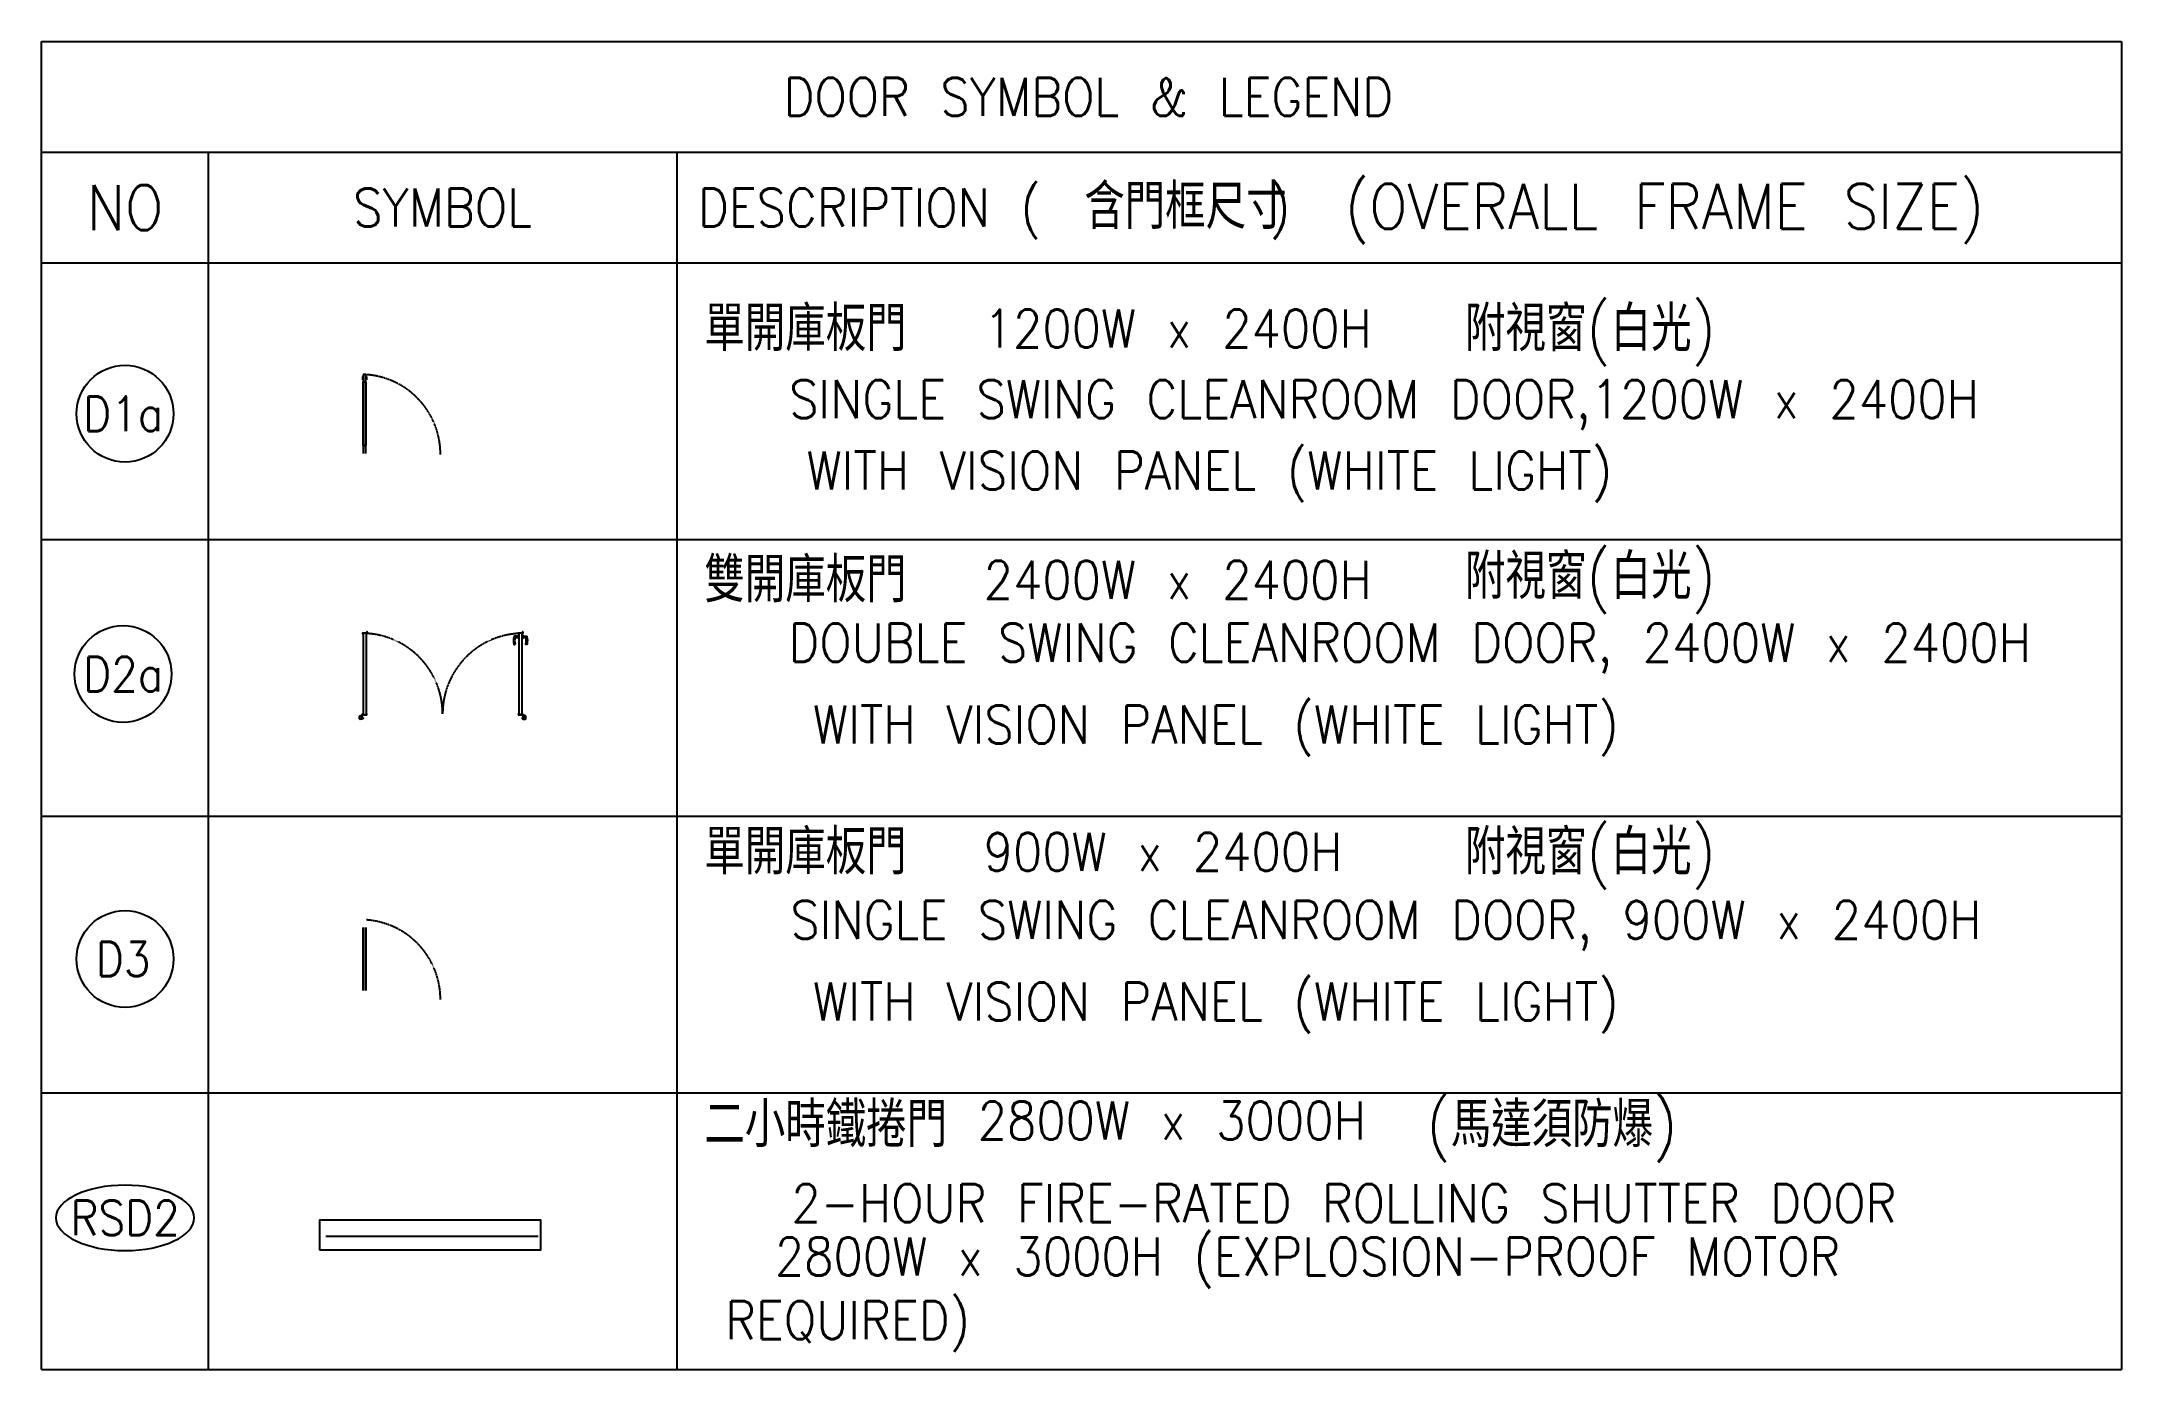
# Model space of a CAD drawing. Extents: x -15449 to 527173, y -170839 to 146543.
# Drawn here: x 373560 to 408055, y -62537 to -40513 of the extents above; entities that cross this region are included whole.
import ezdxf
from ezdxf.enums import TextEntityAlignment as Align

# ---------------------------------------------------------------- set-up
doc = ezdxf.new("R2010")
doc.units = 0
doc.header["$LTSCALE"] = 8
doc.linetypes.add('188K-SM-03-F10-ARCH-PA-Y2257103$0$DASHED', pattern=[19.05, 12.7, -6.35])
doc.layers.add('188K-SM-03-F10-ARCH-PA-Y2257103$0$K-TXT', color=7, linetype='CONTINUOUS')
doc.styles.add('188K-SM-03-F10-ARCH-PA-Y2257103$0$Standard', font='txt.shx', dxfattribs={"bigfont": 'chineset.shx'})

msp = doc.modelspace()

# ---------------------------------------------------------------- texts
at = {"layer": '188K-SM-03-F10-ARCH-PA-Y2257103$0$K-TXT', "style": '188K-SM-03-F10-ARCH-PA-Y2257103$0$Standard', "width": 0.9}
for s, height, p in [('DOOR SYMBOL & LEGEND', 630.899684, (390921.9411, -41430.3192)), ('NO', 745.60872, (374944.2377, -43265.6637)), ('SYMBOL', 630.89968, (380210.7942, -43265.6637)), ('D1a', 573.54517, (374911.1928, -46685.0826)), ('D2a', 573.54517, (374911.1928, -51003.0089)), ('D3', 573.54517, (374911.1928, -55729.3127)), ('RSD2', 573.54517, (374944.2377, -60023.3848))]:
    msp.add_text(s, height=height, rotation=359.99999995, dxfattribs=at).set_placement(p, align=Align.MIDDLE)
for s, height, p in [('(OVERALL FRAME SIZE)', 745.608717, (395177.7086, -43247.4471)), ('含門框尺寸', 745.60872, (390853.7361, -43247.4471)), ('單開庫板門 ', 745.60872, (384551.7652, -45273.0718)), ('附視窗(白光)', 745.60872, (397168.6432, -45273.0718)), ('1200W x 2400H', 630.899684, (389184.1439, -45273.0718)), ('附視窗(白光)', 745.60872, (397168.6432, -49382.7695)), ('雙開庫板門 ', 745.60872, (384551.7652, -49440.124)), ('2400W x 2400H', 630.899684, (389184.1439, -49440.124)), ('附視窗(白光)', 745.60872, (397168.6432, -53953.7627)), ('單開庫板門 ', 745.60872, (384551.7652, -53953.7627)), ('900W x 2400H', 630.899684, (389184.1439, -53953.7627)), ('二小時鐵捲門', 745.60872, (384551.7652, -58475.5881)), ('2800W x 3000H', 630.899684, (389085.2519, -58410.1189)), ('(馬達須防爆)', 745.60872, (396529.6476, -58475.5881))]:
    msp.add_text(s, height=height, rotation=359.99999995, dxfattribs=at).set_placement(p, align=Align.MIDDLE_LEFT)
for s, height, p in [('DESCRIPTION (      )', 630.899684, (389359.4856, -43265.6637)), ('SINGLE SWING CLEANROOM DOOR,1200W x 2400H ', 630.899684, (396077.7619, -46442.5793)), ('WITH VISION PANEL (WHITE LIGHT)', 630.899684, (392927.7135, -47627.5891)), ('DOUBLE SWING CLEANROOM DOOR, 2400W x 2400H', 630.899684, (396251.2936, -50482.4923)), ('WITH VISION PANEL (WHITE LIGHT)', 630.899684, (393036.6299, -51839.8132)), ('SINGLE SWING CLEANROOM DOOR, 900W x 2400H', 630.899684, (395855.4938, -55078.6635)), ('WITH VISION PANEL (WHITE LIGHT)', 630.899684, (393036.6299, -56435.9844)), ('2-HOUR FIRE-RATED ROLLING SHUTTER DOOR', 630.899684, (395160.3941, -59776.9814)), ('2800W x 3000H (EXPLOSION-PROOF MOTOR ', 630.899684, (394809.7747, -60662.5909)), ('REQUIRED)', 630.89968, (386929.2663, -61718.3835))]:
    msp.add_text(s, height=height, rotation=359.99999995, dxfattribs=at).set_placement(p, align=Align.MIDDLE_CENTER)

# ---------------------------------------------------------------- linework, layer by layer
at = {"layer": '188K-SM-03-F10-ARCH-PA-Y2257103$0$K-TXT'}
for p, q in [((373559.816, -40512.6469), (408054.6482, -40512.6469)), ((373559.816, -62536.7814), (373559.816, -40512.6469)), ((408054.6482, -40512.6469), (408054.6482, -62536.7814)), ((373559.816, -42347.9915), (408054.6482, -42347.9915)), ((376328.6593, -62536.7814), (376328.6593, -42347.9915)), ((384092.9291, -42347.9915), (384092.9291, -62536.7814)), ((373559.816, -44183.336), (408054.6482, -44183.336)), ((373559.816, -48771.6973), (408054.6482, -48771.6973)), ((373559.816, -53360.0587), (408054.6482, -53360.0587)), ((373559.816, -53360.0587), (408054.6482, -53360.0587)), ((373559.816, -57948.42), (408054.6482, -57948.42)), ((373559.816, -62536.7814), (408054.6482, -62536.7814))]:
    msp.add_line(p, q, dxfattribs=at)
at = {"layer": '188K-SM-03-F10-ARCH-PA-Y2257103$0$K-TXT', "color": 4, "ltscale": 0.1}
for p, q in [((378891.5748, -46066.2523, 0), (378881.999, -46066.2523, 0)), ((378881.999, -46066.2523, 0), (378881.999, -46124.9035, 0)), ((378881.999, -46124.9035, 0), (378891.5748, -46124.9035, 0)), ((378939.4533, -46035.1312, 0), (378891.5748, -46035.1312, 0)), ((378891.5748, -46035.1312, 0), (378891.5748, -46156.0246, 0)), ((378891.5748, -46124.9035, 0), (378891.5748, -46066.2523, 0)), ((378891.5748, -46156.0246, 0), (378939.4533, -46156.0246, 0)), ((378892.2929, -46155.1867, 0), (378892.2929, -46169.9093, 0)), ((378892.3616, -46170.1205, 0), (378893.3192, -46171.4372, 0)), ((378938.376, -46154.8276, 0), (378892.652, -46154.8276, 0)), ((378893.4899, -46158.5382, 0), (378893.4899, -46156.623, 0)), ((378893.4899, -46168.9518, 0), (378893.4899, -46160.4533, 0)), ((378893.849, -46156.2639, 0), (378915.1549, -46156.2639, 0)), ((378899.1156, -46158.8973, 0), (378893.849, -46158.8973, 0)), ((378893.849, -46160.0942, 0), (378899.1156, -46160.0942, 0)), ((378893.9687, -47210.0709, 0), (378893.9687, -46160.0942, 0)), ((378893.9687, -46160.0942, 0), (378894.6869, -46160.0942, 0)), ((378893.9687, -46171.226, 0), (378893.9687, -46169.4305, 0)), ((378894.6869, -46160.0942, 0), (378894.6869, -47210.0709, 0)), ((378899.4747, -46159.7351, 0), (378899.4747, -46159.2564, 0)), ((378915.1549, -46156.2639, 0), (378915.514, -46155.9049, 0)), ((378915.514, -46155.9049, 0), (378915.8731, -46156.2639, 0)), ((378915.8731, -46156.2639, 0), (378937.1791, -46156.2639, 0)), ((378931.5534, -46159.2564, 0), (378931.5534, -46159.7351, 0)), ((378937.1791, -46158.8973, 0), (378931.9124, -46158.8973, 0)), ((378931.9124, -46160.0942, 0), (378937.1791, -46160.0942, 0)), ((378936.3412, -47210.0709, 0), (378936.3412, -46160.0942, 0)), ((378936.3412, -46160.0942, 0), (378937.0594, -46160.0942, 0)), ((378937.0594, -46160.0942, 0), (378937.0594, -47210.0709, 0)), ((378937.0594, -46169.4305, 0), (378937.0594, -46171.226, 0)), ((378937.5382, -46156.623, 0), (378937.5382, -46158.5382, 0)), ((378937.5382, -46160.4533, 0), (378937.5382, -46168.9518, 0)), ((378937.7089, -46171.4372, 0), (378938.6665, -46170.1205, 0)), ((378938.7351, -46169.9093, 0), (378938.7351, -46155.1867, 0)), ((378939.4533, -46156.0246, 0), (378939.4533, -46035.1312, 0)), ((378939.4533, -46066.2523, 0), (378949.029, -46066.2523, 0)), ((378939.4533, -46124.9035, 0), (378939.4533, -46066.2523, 0)), ((378949.029, -46124.9035, 0), (378939.4533, -46124.9035, 0)), ((378949.029, -46066.2523, 0), (378949.029, -46124.9035, 0)), ((378939.4533, -47214.1406, 0), (378891.5748, -47214.1406, 0)), ((378891.5748, -47214.1406, 0), (378891.5748, -47347.5522, 0)), ((378894.6869, -47210.0709, 0), (378893.9687, -47210.0709, 0)), ((378937.0594, -47210.0709, 0), (378936.3412, -47210.0709, 0)), ((378939.4533, -47347.5522, 0), (378939.4533, -47214.1406, 0)), ((381463.404, -50357.3998), (381463.404, -50413.6073)), ((381472.5807, -50357.3998), (381463.404, -50357.3998)), ((381472.5807, -50413.6073), (381472.5807, -50357.3998)), ((381417.5203, -50372.8856), (381401.6041, -50373.5708)), ((381463.404, -50372.8856), (381417.5203, -50372.8856)), ((381418.0222, -50398.1215), (381463.404, -50398.1215)), ((381463.404, -50413.6073), (381472.5807, -50413.6073)), ((378834.2858, -51693.773), (378834.2858, -51751.1275)), ((378834.2858, -51744.2729), (378834.2858, -51700.6275)), ((378841.1404, -51693.773), (378869.2581, -51693.773)), ((378869.2581, -51693.773), (378869.2581, -51720.1972)), ((378869.2581, -51720.1972), (378869.2581, -51719.5965)), ((378876.8121, -51729.4447), (378878.5627, -51729.4447)), ((378878.7006, -51729.4447), (378879.8896, -51729.4447)), ((378881.1486, -51730.8436), (378879.7497, -51730.8436)), ((378879.7497, -51730.8436), (378879.7497, -51739.2369)), ((378879.7497, -51739.2369), (378887.4436, -51739.2369)), ((378881.1486, -51730.7037), (378881.1486, -51730.8436)), ((378885.4139, -51724.8983), (378881.7795, -51724.8983)), ((378886.0447, -51730.8436), (378886.0447, -51730.7037)), ((378887.4436, -51730.8436), (378886.0447, -51730.8436)), ((378887.3037, -51729.4447), (378888.4928, -51729.4447)), ((378887.4436, -51739.2369), (378887.4436, -51730.8436)), ((378888.4928, -51729.4447), (378889.3461, -51729.4447)), ((378891.6403, -51731.7389), (378891.6403, -51739.3403)), ((381529.9481, -51731.7389), (381529.9481, -51739.3403)), ((381533.0956, -51729.4447), (381532.2423, -51729.4447)), ((381534.2846, -51729.4447), (381533.0956, -51729.4447)), ((381534.1447, -51739.2369), (381534.1447, -51730.8436)), ((381534.1447, -51730.8436), (381535.5436, -51730.8436)), ((381541.8386, -51739.2369), (381534.1447, -51739.2369)), ((381535.5436, -51730.8436), (381535.5436, -51730.7037)), ((381536.1745, -51724.8983), (381539.8089, -51724.8983)), ((381540.4398, -51730.7037), (381540.4398, -51730.8436)), ((381540.4398, -51730.8436), (381541.8386, -51730.8436)), ((381542.8878, -51729.4447), (381541.6988, -51729.4447)), ((381541.8386, -51730.8436), (381541.8386, -51739.2369)), ((381544.7763, -51729.4447), (381543.0257, -51729.4447)), ((381580.448, -51693.773), (381552.3303, -51693.773)), ((381552.3303, -51693.773), (381552.3303, -51724.7444)), ((381552.3303, -51724.7444), (381552.3303, -51721.8907)), ((381587.3026, -51693.773), (381587.3026, -51751.1275)), ((381587.3026, -51744.2729), (381587.3026, -51700.6275)), ((378869.2581, -51751.1275), (378841.1404, -51751.1275)), ((378887.7693, -51744.7642), (378869.2581, -51751.1275)), ((381533.819, -51744.7642), (381552.3303, -51751.1275)), ((381552.3303, -51751.1275), (381580.448, -51751.1275)), ((378893.9687, -56254.301, 0), (378893.9687, -55204.3244, 0)), ((378894.6869, -55204.3244, 0), (378894.6869, -56254.301, 0)), ((378936.3412, -56254.301, 0), (378936.3412, -55204.3244, 0)), ((378937.0594, -55204.3244, 0), (378937.0594, -56254.301, 0))]:
    msp.add_line(p, q, dxfattribs=at)
at = {"layer": '188K-SM-03-F10-ARCH-PA-Y2257103$0$K-TXT', "color": 4}
msp.add_line((381795.654, -60330.1888), (378272.5033, -60330.1888, 0), dxfattribs=at)
at = {"layer": '188K-SM-03-F10-ARCH-PA-Y2257103$0$K-TXT', "color": 4, "ltscale": 0.1, "elevation": 0}
msp.add_lwpolyline([(378915.514, -47214.2603), (378915.1549, -47213.9012), (378893.849, -47213.9012, -0.4142135624), (378893.4899, -47213.5421), (378893.4899, -47211.6269, -0.4142135624), (378893.849, -47211.2679), (378899.1156, -47211.2679, 0.4142135624), (378899.4747, -47210.9088), (378899.4747, -47210.43, 0.4142135624), (378899.1156, -47210.0709), (378893.849, -47210.0709, -0.4142135624), (378893.4899, -47209.7118), (378893.4899, -47201.2134, -0.4142135624), (378893.7293, -47200.974), (378893.7293, -47200.974, 0.4142135624), (378893.9687, -47200.7346), (378893.9687, -47198.9391, 0.7263600574), (378893.3192, -47198.7279), (378892.3616, -47200.0446, 0.1585068778), (378892.2929, -47200.2558), (378892.2929, -47214.9784, 0.4142135624), (378892.652, -47215.3375), (378938.376, -47215.3375, 0.4142135624), (378938.7351, -47214.9784), (378938.7351, -47200.2558, 0.1585068778), (378938.6665, -47200.0446), (378937.7089, -47198.7279, 0.7263600574), (378937.0594, -47198.9391), (378937.0594, -47200.7346, 0.4142135624), (378937.2988, -47200.974, -0.4142135624), (378937.5382, -47201.2134), (378937.5382, -47209.7118, -0.4142135624), (378937.1791, -47210.0709), (378931.9124, -47210.0709, 0.4142135624), (378931.5534, -47210.43), (378931.5534, -47210.9088, 0.4142135624), (378931.9124, -47211.2679), (378937.1791, -47211.2679, -0.4142135624), (378937.5382, -47211.6269), (378937.5382, -47213.5421, -0.4142135624), (378937.1791, -47213.9012), (378915.8731, -47213.9012)], format="xyb", close=True, dxfattribs=at)
at = {"layer": '188K-SM-03-F10-ARCH-PA-Y2257103$0$K-TXT', "color": 4, "ltscale": 0.1}
for points in [[(378959.2056, -50327.5755), (378959.2056, -50306.5921), (378959.2056, -50327.5755), (378883.5396, -50327.5755), (378883.5396, -50329.2542), (378888.5057, -50329.2542), (378888.5057, -50341.5644, 0.4142135624), (378889.9046, -50342.9633), (378891.3034, -50342.9633), (378891.3034, -50341.5644), (378890.1843, -50341.5644), (378890.1843, -50330.3733), (378891.6532, -50330.3733), (378891.6532, -51675.6444), (378890.1843, -51675.6444), (378890.1843, -51664.4533), (378891.3034, -51664.4533), (378891.3034, -51663.0544), (378889.9046, -51663.0544, 0.4142135624), (378888.5057, -51664.4533), (378888.5057, -51677.0433, 0.4142135624), (378889.9046, -51678.4422), (378950.7563, -51678.4422, 0.4142135624), (378952.1552, -51677.0433), (378952.1552, -51664.4533, 0.4142135624), (378950.7563, -51663.0544), (378949.3574, -51663.0544), (378949.3574, -51664.4533), (378950.4765, -51664.4533), (378950.4765, -51675.6444), (378949.0077, -51675.6444), (378949.0077, -50330.3733), (378950.4765, -50330.3733), (378950.4765, -50341.5644), (378949.3574, -50341.5644), (378949.3574, -50342.9633), (378950.7563, -50342.9633, 0.4142135624), (378952.1552, -50341.5644), (378952.1552, -50330.3733), (378961.3039, -50330.3733, 0.4142135624), (378962.0034, -50329.6738), (378962.0034, -50304.4938, 0.4142135624), (378961.3039, -50303.7943), (378952.2111, -50303.7943), (378952.2111, -50306.5921), (378959.2056, -50306.5921)], [(381540.1331, -50327.5755), (381540.1331, -50306.5921), (381540.1331, -50327.5755), (381464.4671, -50327.5755), (381464.4671, -50329.2542), (381469.4332, -50329.2542), (381469.4332, -50341.5644, 0.4142135624), (381470.8321, -50342.9633), (381472.2309, -50342.9633), (381472.2309, -50341.5644), (381471.1118, -50341.5644), (381471.1118, -50330.3733), (381472.5807, -50330.3733), (381472.5807, -51675.6444), (381471.1118, -51675.6444), (381471.1118, -51664.4533), (381472.2309, -51664.4533), (381472.2309, -51663.0544), (381470.8321, -51663.0544, 0.4142135624), (381469.4332, -51664.4533), (381469.4332, -51677.0433, 0.4142135624), (381470.8321, -51678.4422), (381531.6838, -51678.4422, 0.4142135624), (381533.0827, -51677.0433), (381533.0827, -51664.4533, 0.4142135624), (381531.6838, -51663.0544), (381530.2849, -51663.0544), (381530.2849, -51664.4533), (381531.404, -51664.4533), (381531.404, -51675.6444), (381529.9352, -51675.6444), (381529.9352, -50330.3733), (381531.404, -50330.3733), (381531.404, -50341.5644), (381530.2849, -50341.5644), (381530.2849, -50342.9633), (381531.6838, -50342.9633, 0.4142135624), (381533.0827, -50341.5644), (381533.0827, -50330.3733), (381542.2314, -50330.3733, 0.4142135624), (381542.9309, -50329.6738), (381542.9309, -50304.4938, 0.4142135624), (381542.2314, -50303.7943), (381533.1386, -50303.7943), (381533.1386, -50306.5921), (381540.1331, -50306.5921)], [(381539.1119, -50372.8856), (381584.9955, -50372.8856), (381600.9118, -50373.5708, -0.3274951513), (381609.9584, -50381.4183, -0.0898474918), (381612.5293, -50504.5406, -1.1448812629), (381590.3553, -50499.5284, 0.1370794299), (381590.4405, -50404.1028, 0.3493567738), (381584.4937, -50398.1215), (381539.1119, -50398.1215)]]:
    msp.add_lwpolyline(points, format="xyb", dxfattribs=at)
for points in [[(381529.9352, -50413.6073), (381529.9352, -50357.3998), (381539.1119, -50357.3998), (381539.1119, -50413.6073)], [(378872.1258, -51719.4252), (378872.1258, -51686.887), (378869.2581, -51686.887), (378869.2581, -51719.4252)], [(378932.1896, -51678.4422), (378880.5706, -51678.4422), (378880.5706, -51675.5745), (378932.1896, -51675.5745)], [(381489.3988, -51678.4422), (381541.0178, -51678.4422), (381541.0178, -51675.5745), (381489.3988, -51675.5745)], [(381549.4626, -51724.0135), (381549.4626, -51686.887), (381552.3303, -51686.887), (381552.3303, -51724.0135)]]:
    msp.add_lwpolyline(points, close=True, dxfattribs=at)
at = {"layer": '188K-SM-03-F10-ARCH-PA-Y2257103$0$K-TXT', "color": 4}
msp.add_lwpolyline([(378169.9504, -60552.5709), (381840.6395, -60552.5709), (381840.6395, -60058.6814), (378169.9504, -60058.6814), (378169.9504, -60552.5709)], dxfattribs=at)
at = {"layer": '188K-SM-03-F10-ARCH-PA-Y2257103$0$K-TXT'}
for centre in [(374944.2377, -46685.0826), (374911.1928, -51003.0089), (374944.2377, -55729.3127)]:
    msp.add_circle(centre, 802.9632, dxfattribs=at)
at = {"layer": '188K-SM-03-F10-ARCH-PA-Y2257103$0$K-TXT', "color": 4, "ltscale": 0.1}
for centre, radius, start, end in [((378892.652, -46155.1867, 0), 0.3591, 90.00001019, 180.00001019), ((378892.652, -46169.9093, 0), 0.3591, 180.00000512, 216.02737861), ((378893.6096, -46171.226, 0), 0.3591, 216.02736497, 359.99999173), ((378893.849, -46156.623, 0), 0.3591, 90.00001019, 180.00001019), ((378893.849, -46158.5382, 0), 0.3591, 179.99998975, 269.99998975), ((378893.849, -46160.4533, 0), 0.3591, 89.99998292, 179.99998292), ((378893.7293, -46168.9518, 0), 0.2394, 180.00001531, 270.00001531), ((378893.7293, -46169.4305, 0), 0.2394, 359.99997439, 89.99997439), ((378899.1156, -46159.2564, 0), 0.3591, 0.00001702, 90.00001702), ((378899.1156, -46159.7351, 0), 0.3591, 270.00001019, 0.00001019), ((378931.9124, -46159.2564, 0), 0.3591, 89.99998634, 179.99998634), ((378931.9124, -46159.7351, 0), 0.3591, 179.99998634, 269.99998634), ((378937.2988, -46169.4305, 0), 0.2394, 90.00002044, 180.00002044), ((378937.4185, -46171.226, 0), 0.3591, 180.00000939, 323.97263598), ((378937.1791, -46156.623, 0), 0.3591, 359.99998975, 89.99998975), ((378937.1791, -46158.5382, 0), 0.3591, 270.00001019, 0.00001019), ((378937.1791, -46160.4533, 0), 0.3591, 0.00001702, 90.00001702), ((378937.2988, -46168.9518, 0), 0.2394, 269.99998463, 359.99998463), ((378938.376, -46155.1867, 0), 0.3591, 359.99998975, 89.99998975), ((378938.376, -46169.9093, 0), 0.3591, 323.97262139, 359.99999482), ((378841.1404, -51700.6275), 6.8546, 89.99999995, 179.99999995), ((378879.063, -51719.8969), 9.8096, 178.24532526, 256.73436641), ((378883.5967, -51729.4447), 4.8961, 111.78678932, 179.99999995), ((378879.8896, -51730.7037), 1.259, 359.99999995, 89.99999995), ((378883.5967, -51729.4447), 4.8961, 359.99999995, 68.21321079), ((378887.3037, -51730.7037), 1.259, 89.99999995, 179.99999995), ((378885.9049, -51739.3403), 5.7355, 288.97040783, 359.99999995), ((378889.3461, -51731.7389), 2.2942, 359.99999995, 89.99999995), ((381532.2423, -51731.7389), 2.2942, 89.99999995, 179.99999995), ((381535.6835, -51739.3403), 5.7355, 179.99999995, 251.02959217), ((381537.9917, -51729.4447), 4.8961, 111.78678932, 179.99999995), ((381534.2846, -51730.7037), 1.259, 359.99999995, 89.99999995), ((381537.9917, -51729.4447), 4.8961, 359.99999995, 68.21321079), ((381541.6988, -51730.7037), 1.259, 89.99999995, 179.99999995), ((381544.7763, -51721.8907), 7.554, 269.99999995, 359.99999995), ((381580.448, -51700.6275), 6.8546, 359.99999995, 89.99999995), ((378841.1404, -51744.2729), 6.8546, 179.99999995, 269.99999995), ((381580.448, -51744.2729), 6.8546, 269.99999995, 359.99999995)]:
    msp.add_arc(centre, radius, start, end, dxfattribs=at)
at = {"layer": '188K-SM-03-F10-ARCH-PA-Y2257103$0$K-TXT', "color": 4, "linetype": '188K-SM-03-F10-ARCH-PA-Y2257103$0$DASHED', "ltscale": 0.01}
for centre, radius, start, end in [((378852.4894, -47356.0805, 0), 1322.4003, 359.85306022, 85.81349177), ((378874.42, -51663.9497), 1336.3742, 359.99999995, 85.99928099), ((381547.1684, -51663.9497), 1336.3742, 94.00071906, 179.99999995), ((378852.4894, -56400.3106, 0), 1322.4003, 359.85306022, 85.81349177)]:
    msp.add_arc(centre, radius, start, end, dxfattribs=at)
at = {"layer": '188K-SM-03-F10-ARCH-PA-Y2257103$0$K-TXT', "color": 4, "ltscale": 0.1}
for centre, major_axis, ratio, start_param, end_param in [((381731.0934, -50450.0751), (-244.2543, 244.2543), 1, 0.5853067095, 0.943734267), ((381401.4137, -50503.5391), (-8.1112, 8.1112), 0.9999999998, 0.8728114321, 4.2841840848), ((381402.4288, -50383.6598), (7.1578, 7.1578), 1, 0.8669618225, 2.1329099035), ((381582.8811, -50451.6632), (-125.3726, 125.3726), 1, 0.5138301722, 1.0587516634), ((381418.8066, -50404.8484), (-4.7888, 4.7888), 1, -0.6693141162, 0.6750925816), ((381547.1684, -51680.7364), (-5.6778, 5.6778), 1, 3.926990817, 10.2101761242)]:
    msp.add_ellipse(centre, major_axis=major_axis, ratio=ratio, start_param=start_param, end_param=end_param, dxfattribs=at)
at = {"layer": '188K-SM-03-F10-ARCH-PA-Y2257103$0$K-TXT', "color": 4, "ltscale": 0.1, "extrusion": (-2.44041e-31, 1.74315e-31, -1)}
msp.add_ellipse((378874.42, -51680.7364), major_axis=(5.6778, 5.6778), ratio=1, start_param=3.926990817, end_param=10.2101761242, dxfattribs=at)
at = {"layer": '188K-SM-03-F10-ARCH-PA-Y2257103$0$K-TXT', "extrusion": (-9.40395e-38, 1.47911e-30, -1)}
msp.add_ellipse((374944.2377, -60023.3848), major_axis=(1147.0903, 0), ratio=0.4728005919, dxfattribs=at)

msp.set_redraw_order([(e.dxf.handle, doc.entitydb.next_handle()) for e in msp.query("TEXT MTEXT ATTDEF DIMENSION ARC_DIMENSION")])  # texts and dimensions are drawn at this point

doc.saveas('drawing.dxf')
